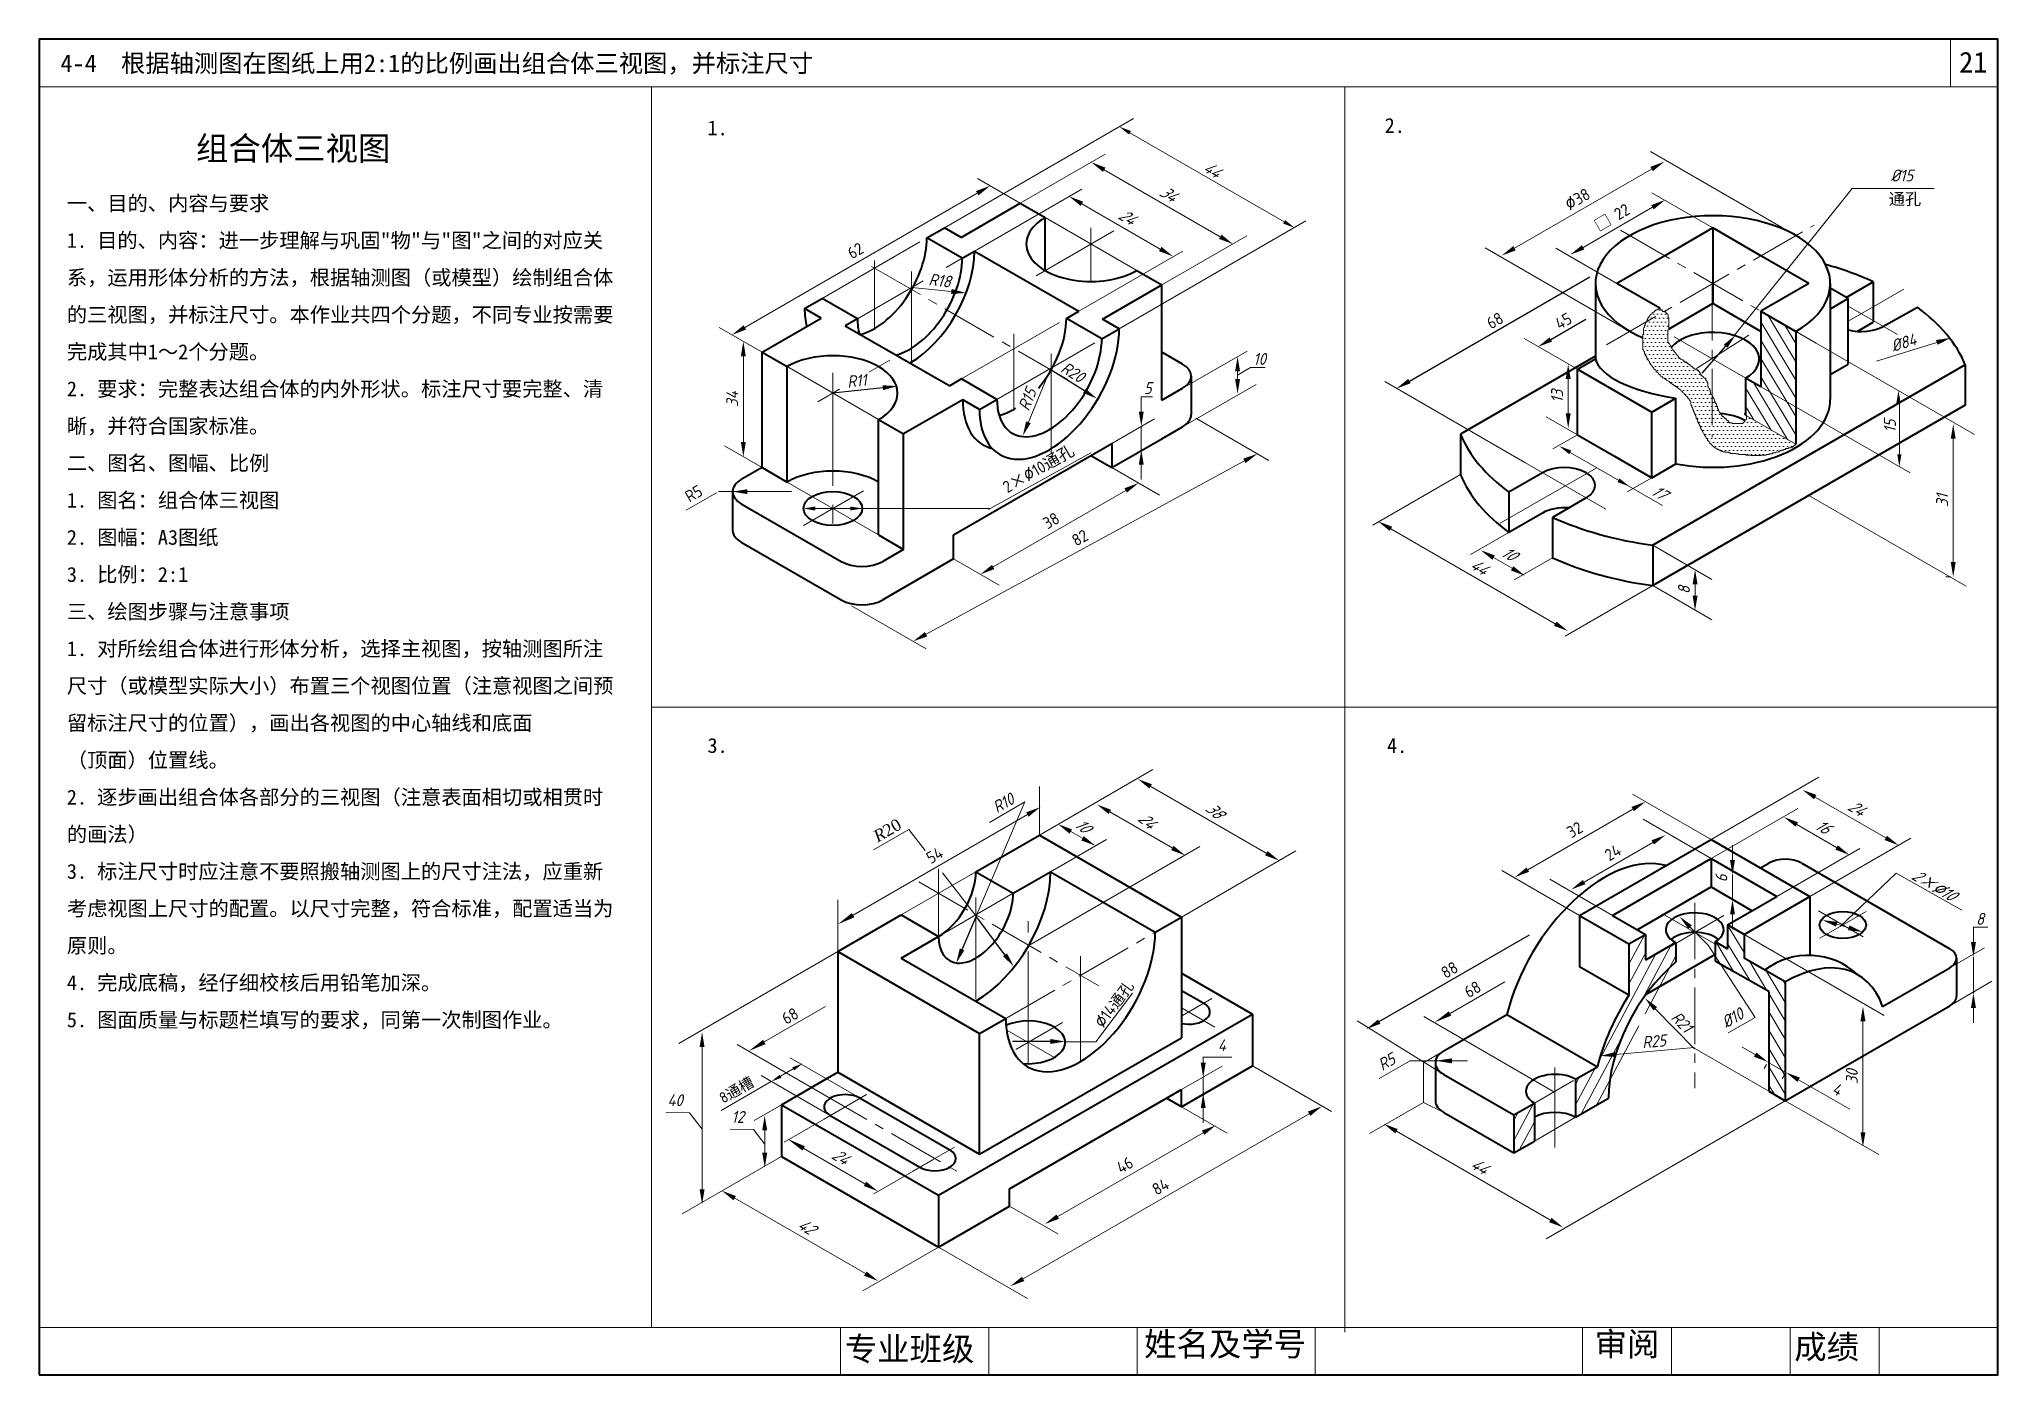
# Model space of a CAD drawing. Header units: millimetres. Extents: x 20 to 350, y 18 to 243.
import ezdxf

# ---------------------------------------------------------------- set-up
doc = ezdxf.new("R2010")
doc.units = ezdxf.units.MM
doc.linetypes.add('CENTER2', pattern=[28.575, 19.05, -3.175, 3.175, -3.175])
doc.layers.get('0').update_dxf_attribs({"lineweight": 40})
for name, color, linetype, lineweight in [('中心线', 7, 'CENTER2', 15), ('剖面线', 7, 'Continuous', 15), ('实体', 7, 'Continuous', 40), ('标注', 7, 'Continuous', 15), ('粗线', 7, 'Continuous', 40), ('细线', 7, 'Continuous', 13)]:
    doc.layers.add(name, color=color, linetype=linetype, lineweight=lineweight)
doc.styles.get("Standard").update_dxf_attribs({"font": 'TIMES.TTF'})
doc.styles.add('style1', font='isocp.shx', dxfattribs={"oblique": 30})
doc.styles.add('style2', font='isocp.shx')
doc.styles.add('数字', font='isocp.shx', dxfattribs={"oblique": 15, "height": 2})
doc.dimstyles.new('R', dxfattribs={"dimtxt": 2, "dimasz": 2.5, "dimexe": 1.25, "dimexo": 0.625, "dimtad": 1, "dimtxsty": '数字', "dimblk2": 'NONE', "dimsah": 1, "dimcen": 2.5, "dimse1": 1, "dimse2": 1, "dimadec": 0, "dimazin": 0, "dimtfac": 1, "dimtmove": 0, "dimatfit": 3, "dimfxl": 0, "dimarcsym": 0})
pattern_1 = [(121, (-66.8122, -95.5887), (-1.360753, -0.817623), [])]
pattern_2 = [(62, (-66.8122, -95.5887), (-1.401679, 0.745286), [])]

msp = doc.modelspace()

# ---------------------------------------------------------------- texts
at = {"layer": '标注', "attachment_point": 5}
for s, insert, char_height, rotation, style in [('44', (217.412, 221.525), 2, 330, 'style1'), ('34', (210.047, 217.46), 2, 330, 'style1'), ('{\\Ftxt.shx;%%c}38', (279.062, 216.551), 2, 30, 'style2'), ('{\\f宋体|b0|i0|c134|p0;□\\Fisocp.shx; 22}', (284.904, 213.424), 2, 30, 'style2'), ('24', (203.104, 213.563), 2, 330, 'style1'), ('{\\Fisocp.shx|c0;62}', (157.424, 207.846), 2, 30, 'style2'), ('%%c84', (334.021, 192.357), 2, 17, '数字'), ('34', (136.653, 182.842), 2, 90, '数字'), ('13', (275.629, 183.329), 2, 90, '数字'), ('15', (331.707, 178.305), 2, 90, '数字'), ('2{\\fTxt|b0|i0|c134|p2;×\\Ftxt.shx|c1;%%c}10{\\fFangSong_GB2312|b0|i0|c134|p49;通孔}', (188.288, 171.033), 2, 30, 'style2'), ('R5', (130.171, 166.925), 2, 30, 'style2'), ('17', (292.686, 167.196), 2, 330, 'style1'), ('31', (340.498, 165.778), 2, 90, '数字'), ('38', (190.392, 162.371), 2, 30, 'style2'), ('82', (195.239, 159.478), 2, 29, 'style2'), ('44', (262.409, 154.624), 2, 330, 'style1'), ('10', (267.427, 156.864), 2, 330, 'style1'), ('8', (297.006, 150.682), 2, 90, '数字'), ('R10', (182.335, 114.786), 2, 30, '数字'), ('24', (206.474, 111.889), 2, 320, 'style1'), ('38', (217.837, 113.595), 2, 320, 'style1'), ('24', (326.003, 113.98), 2, 330, 'style1'), ('10', (195.626, 111.054), 2, 320, 'style1'), ('32', (278.598, 110.3), 2, 30, 'style2'), ('16', (320.308, 110.87), 2, 330, 'style1'), ('54', (170.765, 106.005), 2, 30, 'style2'), ('24', (285.03, 106.449), 2, 30, 'style2'), ('6', (303.307, 102.11), 2, 90, '数字'), ('{\\f??|b0|i0|c0|p54; }2{\\f宋体|b0|i0|c134|p2;×\\Ftxt.shx;%%C}10', (338.699, 101.197), 2, 330, 'style1'), ('{\\Ftxt.shx|c1;%%C}14{\\fFangSong_GB2312|b0|i0|c134|p49;\\H0.9084x;通孔}', (201.042, 80.884), 2, 54, 'style2'), ('68', (261.397, 83.421), 2, 30, 'style2'), ('68', (146.412, 78.933), 2, 30, 'style2'), ('R21', (296.641, 77.908), 2, 314, '数字'), ('%%c10', (305.198, 78.608), 2, 30, '数字'), ('R5', (246.901, 71.193), 2, 30, '数字'), ('R25', (291.965, 74.649), 2, 5, '数字'), ('30', (325.289, 68.692), 2, 90, '数字'), ('8{\\fFangSong_GB2312|b0|i0|c134|p49;通槽}', (137.428, 66.386), 1.81688, 30, 'style2'), ('{\\f??|b0|i0|c0|p54; }4', (322.657, 66.694), 2, 330, 'style2'), ('24', (154.799, 55.257), 2, 330, 'style1'), ('46', (202.808, 53.816), 2, 30, 'style2'), ('44', (262.48, 53.653), 2, 330, 'style1'), ('84', (208.817, 50.173), 2, 30, 'style2'), ('42', (149.016, 43.505), 2, 330, 'style1')]:
    msp.add_mtext(s, dxfattribs=dict(at, insert=insert, char_height=char_height, rotation=rotation, style=style))
at = {"layer": '标注', "insert": (333.73, 220.514), "char_height": 2, "attachment_point": 5, "style": '数字'}
msp.add_mtext('%%C15', dxfattribs=at)
at = {"layer": '标注', "insert": (331.511, 217.559), "char_height": 2, "width": 5.9178, "attachment_point": 1}
msp.add_mtext('{\\fFangSong_GB2312|b0|i0|c134|p49;通孔}', dxfattribs=at)
at = {"layer": '标注', "insert": (162.79, 110.202), "char_height": 2, "attachment_point": 5, "rotation": 30}
msp.add_mtext('{\\fTimes New Roman|b0|i1|c0|p18;R}20', dxfattribs=at)
at = {"layer": '细线', "lineweight": 5, "insert": (23.472, 240.919), "char_height": 3, "width": 158.4296, "attachment_point": 1}
msp.add_mtext('{\\fSimHei|b0|i0|c134|p2;4-4  根据轴测图在图纸上用2:1的比例画出组合体三视图，并标注尺寸}', dxfattribs=at)
at = {"layer": '细线', "attachment_point": 1}
for s, insert, char_height, width in [('{\\fSimSun|b0|i0|c134|p2;21}', (343.373, 241.349), 3.5, 4.9943), ('{\\f宋体|b0|i0|c134|p2;1\\f宋体|b0|i0|c0|p2;.}', (132.488, 229.776), 2.5, 4.9943), ('{\\f宋体|b0|i0|c134|p2;2\\f宋体|b0|i0|c0|p2;.}', (246.584, 230.19), 2.5, 4.9943), ('{\\f宋体|b0|i0|c134|p2;3\\f宋体|b0|i0|c0|p2;.}', (132.488, 125.741), 2.5, 4.9943), ('{\\f宋体|b0|i0|c134|p2;4\\f宋体|b0|i0|c0|p2;.}', (246.977, 125.741), 2.5, 4.9943), ('{\\f仿宋_GB2312|b0|i0|c134|p49;专业班级}', (155.623, 24.854), 4, 23.3701), ('{\\f仿宋_GB2312|b0|i0|c134|p49;姓名及学号}', (206.052, 25.653), 4, 29.8443), ('{\\f仿宋_GB2312|b0|i0|c134|p49;审阅}', (281.952, 25.654), 4, 13.7378), ('{\\f仿宋_GB2312|b0|i0|c134|p49;成绩}', (315.586, 25.181), 4, 13.2641)]:
    msp.add_mtext(s, dxfattribs=dict(at, insert=insert, char_height=char_height, width=width))
at = {"layer": '细线', "insert": (24.552, 227.081), "char_height": 4, "width": 93.4018, "attachment_point": 1, "line_spacing_factor": 1.5}
msp.add_mtext('{\\fSimSun|b0|i0|c134|p2;        组合体三视图\\P\\H0.6251x;一、目的、内容与要求\\P1. 目的、内容：进一步理解与巩固"物"与"图"之间的对应关系，运用形体分析的方法，根据轴测图（或模型）绘制组合体的三视图，并标注尺寸。本作业共四个分题，不同专业按需要完成其中1～2个分题。\\P2. 要求：完整表达组合体的内外形状。标注尺寸要完整、清晰，并符合国家标准。\\P二、图名、图幅、比例\\P1. 图名：组合体三视图\\P2. 图幅：A3图纸\\P3. 比例：2:1\\P三、绘图步骤与注意事项\\P1. 对所绘组合体进行形体分析，选择主视图，按轴测图所注尺寸（或模型实际大小）布置三个视图位置（注意视图之间预留标注尺寸的位置），画出各视图的中心轴线和底面\\P（顶面）位置线。\\P2. 逐步画出组合体各部分的三视图（注意表面相切或相贯时的画法）\\P3. 标注尺寸时应注意不要照搬轴测图上的尺寸注法，应重新考虑视图上尺寸的配置。以尺寸完整，符合标准，配置适当为原则。\\P4. 完成底稿，经仔细校核后用铅笔加深。\\P5. 图面质量与标题栏填写的要求，同第一次制图作业。}', dxfattribs=at)
at = {"layer": '细线', "char_height": 2, "attachment_point": 5, "style": '数字'}
for s, insert, rotation in [('R18', (171.633, 202.806), 354), ('R15', (186.375, 182.797), 68)]:
    msp.add_mtext(s, dxfattribs=dict(at, insert=insert, rotation=rotation))
at = {"layer": '细线', "char_height": 2, "width": 3.0273, "attachment_point": 1, "style": '数字'}
for s, insert in [('10', (224.436, 190.609)), ('5', (206.023, 185.7)), ('8', (346.22, 96.287)), ('4', (218.475, 74.994)), ('40', (125.739, 65.734)), ('12', (136.521, 62.913))]:
    msp.add_mtext(s, dxfattribs=dict(at, insert=insert))

# ---------------------------------------------------------------- blocks, each defined once
blk = doc.blocks.new('*D2')
at = {"layer": 'Defpoints', "color": 0}
for p in [(164.51, 185.03), (153.61, 183.86), (153.61, 183.86)]:
    blk.add_point(p, dxfattribs=at)
at = {"layer": '标注', "color": 0, "lineweight": -2}
blk.add_line((162.03, 184.76), (153.61, 183.86), dxfattribs=at)
at = {"layer": '标注', "color": 0}
blk.add_solid([(161.98, 185.17), (162.07, 184.35), (164.51, 185.03)], dxfattribs=at)
at = {"layer": '标注', "color": 0, "insert": (157.64, 185.92), "char_height": 2, "attachment_point": 5, "rotation": 6.131, "style": '数字'}
blk.add_mtext('R11', dxfattribs=at)
blk = doc.blocks.new('_None')
blk = doc.blocks.new('*D3')
at = {"layer": 'Defpoints', "color": 0}
for p in [(190.37, 187.74), (190.37, 187.73), (198.12, 182.93)]:
    blk.add_point(p, dxfattribs=at)
at = {"layer": '标注', "color": 0, "lineweight": -2}
blk.add_line((195.99, 184.24), (190.37, 187.73), dxfattribs=at)
at = {"layer": '标注', "color": 0}
blk.add_solid([(196.21, 184.59), (195.77, 183.88), (198.12, 182.92)], dxfattribs=at)
at = {"layer": '标注', "color": 0, "insert": (194.04, 187.37), "char_height": 2, "attachment_point": 5, "rotation": 328.1632, "style": '数字'}
blk.add_mtext('R20', dxfattribs=at)
blk = doc.blocks.new('*D4')
at = {"layer": 'Defpoints', "color": 0}
for p in [(305.62, 193.67), (299.95, 187.26), (300.01, 187.21)]:
    blk.add_point(p, dxfattribs=at)
at = {"layer": '标注', "color": 0, "lineweight": -2}
blk.add_line((304.02, 191.74), (300.01, 187.21), dxfattribs=at)
at = {"layer": '标注', "color": 0}
blk.add_solid([(303.71, 192.02), (304.33, 191.47), (305.68, 193.61)], dxfattribs=at)
blk = doc.blocks.new('*D5')
at = {"layer": 'Defpoints', "color": 0}
for p in [(281.17, 203.44), (281.21, 203.38), (248.64, 184.57)]:
    blk.add_point(p, dxfattribs=at)
at = {"layer": '标注', "color": 0, "lineweight": -2}
blk.add_line((250.76, 185.89), (281.17, 203.44), dxfattribs=at)
at = {"layer": '标注', "color": 0}
blk.add_solid([(250.55, 186.25), (250.97, 185.52), (248.6, 184.64)], dxfattribs=at)
at = {"layer": '标注', "color": 0, "insert": (265.16, 196.07), "char_height": 2, "attachment_point": 5, "rotation": 30, "style": 'style2'}
blk.add_mtext('68', dxfattribs=at)
blk = doc.blocks.new('*D6')
at = {"layer": 'Defpoints', "color": 0}
for p in [(280.17, 196.82), (280.47, 196.3), (272.1, 192.17)]:
    blk.add_point(p, dxfattribs=at)
at = {"layer": '标注', "color": 0, "lineweight": -2}
blk.add_line((274.57, 192.89), (280.47, 196.3), dxfattribs=at)
at = {"layer": '标注', "color": 0}
blk.add_solid([(274.36, 193.25), (274.77, 192.53), (272.4, 191.64)], dxfattribs=at)
at = {"layer": '标注', "color": 0, "insert": (276.7, 196), "char_height": 2, "attachment_point": 5, "rotation": 30, "style": 'style2'}
blk.add_mtext('45', dxfattribs=at)
blk = doc.blocks.new('*D8')
at = {"layer": 'Defpoints', "color": 0}
for p in [(183.9, 75), (183.9, 74.63), (192.75, 75)]:
    blk.add_point(p, dxfattribs=at)
at = {"layer": '标注', "color": 0, "lineweight": -2}
blk.add_line((190.25, 74.63), (183.9, 74.63), dxfattribs=at)
at = {"layer": '标注', "color": 0}
blk.add_solid([(190.25, 75.05), (190.25, 74.21), (192.75, 74.63)], dxfattribs=at)
blk = doc.blocks.new('*D9')
at = {"layer": 'Defpoints', "color": 0}
for p in [(177.69, 95.8), (177.75, 95.84), (184.17, 87.29)]:
    blk.add_point(p, dxfattribs=at)
at = {"layer": '标注', "color": 0, "lineweight": -2}
blk.add_line((182.61, 89.24), (177.69, 95.8), dxfattribs=at)
at = {"layer": '标注', "color": 0}
blk.add_solid([(182.95, 89.49), (182.28, 88.99), (184.11, 87.24)], dxfattribs=at)
blk = doc.blocks.new('*D10')
at = {"layer": 'Defpoints', "color": 0}
for p in [(177.84, 95.93), (177.84, 95.93), (174.4, 87.84)]:
    blk.add_point(p, dxfattribs=at)
at = {"layer": '标注', "color": 0, "lineweight": -2}
blk.add_line((175.38, 90.14), (177.84, 95.93), dxfattribs=at)
at = {"layer": '标注', "color": 0}
blk.add_solid([(175, 90.31), (175.76, 89.98), (174.4, 87.84)], dxfattribs=at)
blk = doc.blocks.new('*D13')
at = {"layer": 'Defpoints', "color": 0}
for p in [(270.61, 93.23), (270.98, 92.59), (243.13, 77.36)]:
    blk.add_point(p, dxfattribs=at)
at = {"layer": '标注', "color": 0, "lineweight": -2}
blk.add_line((245.66, 77.97), (270.98, 92.59), dxfattribs=at)
at = {"layer": '标注', "color": 0}
blk.add_solid([(245.46, 78.33), (245.87, 77.61), (243.5, 76.72)], dxfattribs=at)
at = {"layer": '标注', "color": 0, "insert": (257.51, 86.69), "char_height": 2, "attachment_point": 5, "rotation": 30, "style": 'style2'}
blk.add_mtext('88', dxfattribs=at)
blk = doc.blocks.new('*D14')
at = {"layer": 'Defpoints', "color": 0}
for p in [(296.2, 95.58), (301, 90.79), (301.08, 90.86)]:
    blk.add_point(p, dxfattribs=at)
at = {"layer": '标注', "color": 0, "lineweight": -2}
blk.add_line((298.04, 93.89), (301.08, 90.86), dxfattribs=at)
at = {"layer": '标注', "color": 0}
blk.add_solid([(298.34, 94.19), (297.75, 93.6), (296.27, 95.66)], dxfattribs=at)

# ---------------------------------------------------------------- dimensions: what is measured, and where the dimension line sits
at = {"layer": '标注'}
for p1, p2, distance, text, picture, middle in [((248.635, 184.57), (281.212, 203.379), 0.075, '68', '*D5', (265.156, 196.072)), ((272.098, 192.166), (280.166, 196.824), -0.606, '45', '*D6', (276.705, 196.002)), ((243.129, 77.362), (270.611, 93.229), -0.741, '88', '*D13', (257.51, 86.687))]:
    dim = msp.add_aligned_dim(p1=p1, p2=p2, distance=distance, text=text, dimstyle='R', override={"dimtxsty": 'style2'}, dxfattribs=at)
    dim.commit()
    dim.dimension.update_dxf_attribs({"geometry": picture, "text_midpoint": middle})
for p1, p2, distance, text, picture, middle in [((305.621, 193.665), (299.95, 187.261), 0.078, ' ', '*D4', (302.015, 189.475)), ((198.122, 182.928), (190.371, 187.741), 0.011, 'R20', '*D3', (194.036, 187.366)), ((164.513, 185.027), (153.609, 183.856), 0, 'R11', '*D2', (157.645, 185.923)), ((174.4, 87.844), (177.844, 95.934), 0, ' ', '*D10', (176.611, 93.039)), ((184.173, 87.286), (177.751, 95.841), 0.074, ' ', '*D9', (180.152, 92.518)), ((296.197, 95.584), (300.999, 90.787), 0.109, ' ', '*D14', (299.56, 92.379)), ((192.75, 75.001), (183.899, 75.001), 0.372, ' ', '*D8', (187.075, 74.629))]:
    dim = msp.add_aligned_dim(p1=p1, p2=p2, distance=distance, text=text, dimstyle='R', dxfattribs=at)
    dim.commit()
    dim.dimension.update_dxf_attribs({"geometry": picture, "text_midpoint": middle})

# ---------------------------------------------------------------- hatches: boundary and pattern name
at = {"layer": '剖面线'}
h = msp.add_hatch(dxfattribs=at)
h.set_pattern_fill('DOTS', color=256, scale=0.425, style=0)
h.set_pattern_definition([(0, (103.2763, 58.8149), (0.3373437, 0.6746875), [0, -0.6746875])])
h.paths.add_polyline_path([(294.276, 194.44), (294.372, 194.44), (294.372, 194.536), (294.468, 194.536), (294.468, 196.556), (294.372, 196.556), (294.372, 197.037), (294.276, 197.134), (294.179, 197.134), (294.179, 197.23), (294.083, 197.23), (294.083, 197.326), (293.987, 197.326), (293.987, 197.422), (293.89, 197.518), (293.601, 197.518), (293.601, 197.615), (293.409, 197.615), (293.409, 197.711), (293.312, 197.711), (293.312, 197.903), (293.12, 197.903), (292.938, 198.136), (292.796, 198.065), (292.702, 197.971), (292.609, 197.971), (292.421, 197.878), (292.327, 197.878), (292.233, 197.784), (292.233, 197.69), (292.046, 197.69), (292.046, 197.597), (291.952, 197.503), (291.858, 197.503), (291.671, 197.409), (291.671, 197.315), (291.577, 197.222), (291.483, 197.128), (291.295, 197.034), (291.295, 196.941), (291.201, 196.847), (291.201, 196.753), (291.108, 196.753), (291.108, 196.566), (291.014, 196.566), (290.92, 196.472), (290.92, 196.378), (290.826, 196.191), (290.826, 196.097), (290.732, 196.003), (290.732, 195.816), (290.639, 195.816), (290.545, 195.722), (290.545, 195.629), (290.451, 195.441), (290.451, 195.254), (290.357, 195.254), (290.357, 194.879), (290.263, 194.879), (290.17, 194.691), (290.17, 193.848), (290.076, 193.754), (290.076, 191.13), (290.17, 191.13), (290.263, 190.943), (290.263, 190.849), (290.357, 190.849), (290.357, 190.474), (290.451, 190.474), (290.451, 190.193), (290.545, 190.193), (290.639, 190.099), (290.639, 190.006), (290.732, 189.912), (290.732, 189.725), (290.826, 189.631), (290.826, 189.443), (291.014, 189.443), (291.014, 189.35), (291.108, 189.256), (291.201, 189.162), (291.201, 188.881), (291.389, 188.881), (291.389, 188.694), (291.483, 188.6), (291.577, 188.506), (291.671, 188.319), (291.764, 188.225), (291.858, 188.131), (291.952, 187.944), (292.046, 187.85), (292.14, 187.85), (292.14, 187.757), (292.233, 187.757), (292.327, 187.569), (292.327, 187.475), (292.515, 187.382), (292.609, 187.382), (292.609, 187.288), (292.702, 187.194), (292.702, 187.1), (292.89, 187.007), (292.984, 187.007), (292.984, 186.819), (293.078, 186.726), (293.171, 186.726), (293.265, 186.632), (293.359, 186.632), (293.359, 186.538), (293.453, 186.444), (293.641, 186.351), (293.734, 186.351), (293.734, 186.257), (293.828, 186.257), (293.922, 186.163), (294.016, 186.07), (294.11, 186.07), (294.11, 185.976), (294.203, 185.976), (294.391, 185.882), (294.485, 185.882), (294.485, 185.788), (294.579, 185.788), (294.579, 185.695), (294.672, 185.695), (294.672, 185.601), (294.766, 185.601), (294.766, 185.507), (294.954, 185.507), (294.954, 185.414), (295.141, 185.32), (295.235, 185.226), (295.329, 185.132), (295.517, 185.132), (295.517, 184.945), (295.704, 184.945), (295.798, 184.851), (295.986, 184.758), (296.173, 184.57), (296.267, 184.476), (296.361, 184.476), (296.361, 184.383), (296.455, 184.383), (296.549, 184.195), (296.642, 184.195), (296.736, 184.102), (296.736, 184.008), (296.83, 184.008), (296.83, 183.914), (297.018, 183.82), (297.018, 183.727), (297.111, 183.633), (297.205, 183.633), (297.205, 183.539), (297.299, 183.446), (297.393, 183.352), (297.487, 183.258), (297.581, 183.164), (297.581, 183.071), (297.674, 182.977), (297.768, 182.977), (297.768, 182.883), (297.862, 182.883), (297.862, 182.696), (297.956, 182.696), (297.956, 182.602), (298.05, 182.602), (298.05, 182.508), (298.143, 182.415), (298.143, 182.04), (298.237, 181.946), (298.237, 181.759), (298.331, 181.759), (298.331, 181.478), (298.425, 181.384), (298.519, 181.196), (298.519, 181.009), (298.612, 181.009), (298.612, 180.728), (298.706, 180.728), (298.706, 180.447), (298.8, 180.447), (298.8, 180.353), (298.894, 180.353), (298.894, 180.072), (298.988, 180.072), (298.988, 179.884), (299.082, 179.884), (299.082, 179.51), (299.269, 179.51), (299.269, 179.135), (299.363, 179.135), (299.363, 178.947), (299.457, 178.854), (299.457, 178.666), (299.551, 178.666), (299.551, 178.572), (299.644, 178.572), (299.644, 178.385), (299.738, 178.385), (299.738, 178.104), (299.832, 178.104), (299.832, 177.823), (299.926, 177.823), (299.926, 177.729), (300.02, 177.729), (300.02, 177.542), (300.113, 177.542), (300.113, 177.354), (300.207, 177.354), (300.207, 177.26), (300.301, 177.073), (300.395, 176.979), (300.395, 176.886), (300.489, 176.886), (300.489, 176.698), (300.582, 176.698), (300.582, 176.511), (300.676, 176.511), (300.77, 176.323), (300.77, 176.23), (300.864, 176.23), (300.864, 176.136), (300.958, 176.136), (300.958, 175.948), (301.145, 175.761), (301.239, 175.667), (301.333, 175.48), (301.427, 175.386), (301.521, 175.386), (301.521, 175.292), (301.614, 175.292), (301.614, 175.199), (301.708, 175.105), (301.802, 175.011), (301.99, 174.824), (302.083, 174.73), (302.271, 174.636), (302.365, 174.636), (302.459, 174.449), (302.646, 174.449), (302.74, 174.355), (302.834, 174.355), (302.928, 174.262), (303.115, 174.262), (303.303, 174.074), (303.491, 174.074), (303.584, 173.98), (303.866, 173.98), (303.96, 173.887), (304.522, 173.887), (304.616, 173.793), (304.804, 173.793), (304.898, 173.699), (305.742, 173.699), (305.742, 173.606), (306.211, 173.606), (306.305, 173.512), (307.431, 173.512), (307.431, 173.418), (308.087, 173.418), (308.275, 173.324), (309.963, 173.324), (309.963, 173.418), (310.808, 173.418), (310.995, 173.512), (311.371, 173.512), (311.371, 173.606), (311.84, 173.606), (311.933, 173.699), (311.933, 173.793), (312.403, 173.793), (312.496, 173.887), (312.684, 173.887), (312.872, 173.98), (313.059, 173.98), (313.059, 174.074), (313.153, 174.074), (313.247, 174.168), (313.434, 174.168), (313.434, 174.262), (313.81, 174.262), (313.81, 174.355), (314.091, 174.355), (314.091, 174.449), (314.185, 174.543), (314.56, 174.543), (314.56, 174.636), (314.935, 174.636), (315.123, 174.73), (315.311, 174.73), (315.864, 175.251), (307.566, 180.042), (307.566, 179.527), (307.47, 179.431), (307.47, 179.335), (307.277, 179.335), (307.277, 179.142), (307.084, 178.95), (307.084, 178.854), (306.988, 178.854), (306.892, 178.758), (305.158, 178.758), (305.062, 178.854), (304.677, 178.854), (304.58, 178.95), (304.58, 179.046), (304.484, 179.046), (304.484, 179.142), (304.388, 179.239), (304.291, 179.239), (304.195, 179.335), (304.195, 179.431), (304.099, 179.431), (304.099, 179.527), (304.003, 179.527), (304.003, 179.623), (303.81, 179.623), (303.81, 179.72), (303.714, 179.816), (303.617, 179.912), (303.425, 179.912), (303.425, 180.008), (303.328, 180.201), (303.328, 180.297), (303.232, 180.297), (303.232, 180.393), (303.136, 180.393), (303.039, 180.489), (303.039, 180.586), (302.943, 180.682), (302.943, 180.778), (302.847, 180.97), (302.847, 181.067), (302.654, 181.259), (302.654, 181.548), (302.558, 181.644), (302.558, 181.836), (302.462, 181.932), (302.462, 182.125), (302.365, 182.125), (302.269, 182.221), (302.269, 182.317), (302.173, 182.51), (302.173, 182.606), (302.076, 182.702), (302.076, 182.895), (301.98, 182.991), (301.884, 183.087), (301.884, 183.279), (301.787, 183.376), (301.787, 183.472), (301.691, 183.568), (301.691, 183.664), (301.499, 183.664), (301.499, 184.049), (301.402, 184.049), (301.402, 184.434), (301.306, 184.434), (301.306, 184.626), (301.113, 184.723), (301.113, 185.011), (301.017, 185.011), (301.017, 185.588), (300.921, 185.588), (300.921, 185.781), (300.728, 185.973), (300.632, 186.166), (300.632, 186.358), (300.535, 186.358), (300.343, 186.454), (300.343, 186.551), (300.247, 186.551), (300.247, 186.647), (300.15, 186.647), (300.15, 186.743), (299.958, 186.743), (299.958, 186.839), (299.861, 186.935), (299.861, 187.128), (299.765, 187.128), (299.765, 187.224), (299.572, 187.416), (299.572, 187.513), (299.476, 187.513), (299.476, 187.705), (299.38, 187.705), (299.091, 187.897), (298.802, 187.897), (298.802, 187.994), (298.706, 187.994), (298.513, 188.186), (298.417, 188.282), (298.32, 188.282), (298.32, 188.378), (298.224, 188.378), (298.128, 188.475), (298.032, 188.571), (297.935, 188.667), (297.839, 188.667), (297.839, 188.763), (297.646, 188.763), (297.646, 188.86), (297.55, 188.86), (297.55, 188.956), (297.454, 189.052), (297.357, 189.052), (297.261, 189.148), (297.165, 189.148), (297.165, 189.244), (296.972, 189.244), (296.876, 189.341), (296.876, 189.437), (296.683, 189.437), (296.491, 189.533), (296.491, 189.629), (296.394, 189.629), (296.298, 189.725), (296.298, 189.822), (296.105, 189.822), (296.105, 190.014), (296.009, 190.014), (296.009, 190.11), (295.913, 190.206), (295.816, 190.303), (295.72, 190.399), (295.72, 190.495), (295.624, 190.591), (295.431, 190.784), (295.335, 190.784), (295.335, 190.976), (295.239, 190.976), (295.239, 191.072), (295.142, 191.169), (295.046, 191.361), (294.95, 191.361), (294.95, 191.457), (294.853, 191.457), (294.853, 191.746), (294.757, 191.842), (294.757, 191.938), (294.661, 191.938), (294.564, 192.131), (294.564, 192.227), (294.468, 192.227), (294.468, 192.323), (294.372, 192.323), (294.372, 192.515), (294.276, 192.612)])
h = msp.add_hatch(dxfattribs=at)
h.set_pattern_fill('ANSI31', color=256, scale=0.5, angle=76, style=0)
h.set_pattern_definition(pattern_1)
h.paths.add_polyline_path([(315.864, 194.249), (309.975, 197.649), (309.975, 184.899), (307.399, 186.387), (307.399, 180.138), (307.457, 180.105), (307.566, 180.105), (307.566, 180.042), (315.864, 175.251)])
h = msp.add_hatch(dxfattribs=at)
h.set_pattern_fill('ANSI31', color=256, scale=0.5, angle=17, style=0)
h.set_pattern_definition(pattern_2)
edge = h.paths.add_edge_path()
edge.add_line((278.733, 61.857), (284.276, 65.057))
edge.add_ellipse((298.825, 73.457), major_axis=(-10.288, -17.819), ratio=0.5773503, start_angle=237.54823, end_angle=315, ccw=False)
edge.add_line((295.664, 88.031), (295.664, 91.296))
edge.add_line((295.664, 91.296), (290.511, 88.321))
edge.add_line((290.511, 88.321), (290.511, 92.657))
edge.add_line((290.511, 92.657), (287.74, 91.057))
edge.add_line((287.74, 91.057), (287.74, 82.424))
edge.add_ellipse((298.825, 73.457), major_axis=(-12.247, -21.213), ratio=0.5773503, start_angle=264.79182, end_angle=296.33708)
edge.add_line((282.415, 70.383), (278.733, 68.257))
edge.add_line((278.733, 68.257), (278.733, 61.857))
h = msp.add_hatch(dxfattribs=at)
h.set_pattern_fill('ANSI31', color=256, scale=0.5, angle=76, style=0)
h.set_pattern_definition(pattern_1)
h.paths.add_polyline_path([(311.296, 66.257), (314.067, 64.657), (314.067, 84.657), (307.139, 88.657), (307.139, 92.657), (304.368, 94.257), (304.368, 90.248), (302.281, 91.452), (302.281, 88.187), (304.368, 86.982), (311.296, 83.057)])
h = msp.add_hatch(dxfattribs=at)
h.set_pattern_fill('ANSI31', color=256, scale=0.5, angle=17, style=0)
h.set_pattern_definition(pattern_2)
h.paths.add_polyline_path([(268.341, 55.857), (271.805, 57.857), (271.805, 64.257), (268.341, 62.257)])

# ---------------------------------------------------------------- linework, layer by layer
msp.add_lwpolyline([(19.888, 18.475), (349.888, 18.475), (349.888, 243.475), (19.888, 243.475)], close=True)
at = {"layer": '中心线'}
for p, q in [((189.385, 213.421), (204.817, 204.511)), ((197.101, 211.677), (197.101, 202.665)), ((151.789, 199.814), (169.459, 210.017)), ((200.95, 211.188), (187.851, 203.625)), ((160.624, 207.48), (160.624, 207.443)), ((160.624, 206.181), (160.624, 194.713)), ((172.718, 205.013), (175.422, 206.574)), ((157.751, 196.372), (168.851, 202.78)), ((166.871, 204.332), (166.871, 188.79)), ((324.808, 196.013), (334.072, 201.361)), ((324.697, 198.499), (332.979, 193.718)), ((175.288, 186.247), (192.959, 196.449)), ((181.251, 182.804), (198.921, 193.007)), ((184.124, 193.84), (184.124, 181.146)), ((295.37, 193.332), (309.148, 185.377)), ((299.112, 187.978), (307.962, 193.617)), ((145.893, 188.311), (161.325, 179.401)), ((163.203, 189.395), (159.671, 187.355)), ((190.371, 190.483), (190.371, 173.663)), ((153.609, 187.275), (153.609, 158.885)), ((154.749, 184.514), (151.073, 182.391)), ((270.177, 172.177), (283.82, 164.3)), ((145.893, 168.871), (161.325, 159.961)), ((282.188, 171.234), (266.064, 161.925)), ((148.647, 161.55), (158.783, 167.402)), ((165.124, 95.958), (177.712, 103.226)), ((171.418, 103.695), (171.418, 92.325)), ((171.418, 92.325), (184.006, 99.592)), ((177.712, 98.865), (177.712, 81.74)), ((302.485, 90.907), (293.402, 96.151)), ((294.436, 90.486), (303.705, 95.838)), ((327.206, 92.271), (319.661, 96.627)), ((319.875, 92.01), (327.683, 96.518)), ((186.524, 70.762), (186.524, 94.913)), ((195.335, 88.985), (195.335, 71.249)), ((212.479, 80.246), (217.951, 77.018)), ((212.545, 79.005), (217.477, 81.852)), ((182.928, 76.56), (190.929, 71.94)), ((184.427, 73.274), (192.287, 77.812)), ((311.296, 66.257), (298.825, 73.457)), ((275.269, 70.239), (275.269, 56.797)), ((278.382, 68.054), (271.805, 64.257)), ((159.304, 65.708), (152.128, 61.565)), ((271.805, 57.857), (278.733, 61.857)), ((174.123, 56.822), (166.991, 52.704))]:
    msp.add_line(p, q, dxfattribs=at)
at = {"layer": '中心线', "ltscale": 0.5}
for p, q in [((283.972, 191.987), (318.935, 212.172)), ((319.298, 192.267), (284.994, 212.072)), ((193.124, 186.151), (159.252, 205.707)), ((301.741, 202.246), (301.741, 176.434)), ((168.098, 101.509), (198.45, 83.985)), ((298.825, 97.996), (298.825, 66.748)), ((182.747, 78.516), (207.923, 93.051)), ((151.106, 66.261), (175.182, 52.36))]:
    msp.add_line(p, q, dxfattribs=at)
at = {"layer": '实体'}
for p, q in [((175.203, 210.093), (185.176, 215.851)), ((185.176, 215.851), (189.385, 213.421)), ((169.459, 210.017), (172.397, 211.713)), ((175.203, 210.093), (172.397, 211.713)), ((189.385, 204.511), (189.385, 213.421)), ((301.878, 211.674), (293.78, 206.999)), ((309.975, 206.999), (301.878, 211.674)), ((301.878, 211.674), (301.878, 198.924)), ((175.422, 206.574), (169.459, 210.017)), ((175.422, 206.574), (177.47, 207.756)), ((177.47, 207.756), (195.072, 197.669)), ((293.78, 206.999), (285.683, 202.324)), ((318.072, 202.324), (309.975, 206.999)), ((199.053, 196.323), (209.026, 202.081)), ((204.817, 204.511), (209.026, 202.081)), ((209.026, 182.641), (209.026, 202.081)), ((282.098, 202.324), (282.098, 189.63)), ((292.938, 198.136), (285.683, 202.324)), ((318.072, 202.324), (309.975, 197.649)), ((321.657, 202.324), (321.657, 182.774)), ((324.697, 199.774), (321.657, 201.53)), ((324.329, 199.987), (328.894, 202.622)), ((328.894, 202.622), (328.894, 195.822)), ((148.851, 198.118), (151.789, 199.814)), ((151.657, 196.498), (148.851, 198.118)), ((157.751, 196.372), (151.789, 199.814)), ((301.878, 198.924), (294.468, 194.646)), ((309.975, 194.249), (301.878, 198.924)), ((324.697, 199.774), (321.657, 198.019)), ((324.697, 188.724), (324.697, 199.774)), ((330.507, 195.054), (336.338, 198.312)), ((141.684, 190.741), (151.657, 196.498)), ((157.751, 196.372), (155.704, 195.19)), ((155.704, 195.19), (173.307, 185.103)), ((192.959, 196.449), (195.072, 197.669)), ((198.921, 193.007), (192.959, 196.449)), ((198.921, 193.007), (201.859, 194.703)), ((201.859, 194.703), (199.053, 196.323)), ((309.975, 197.649), (309.975, 184.899)), ((309.975, 197.649), (315.864, 194.249)), ((326.17, 194.249), (328.894, 195.822)), ((315.864, 194.249), (315.864, 175.251)), ((141.684, 171.301), (141.684, 190.741)), ((141.684, 190.741), (145.893, 188.311)), ((145.893, 168.871), (145.893, 188.311)), ((212.534, 188.716), (209.026, 190.741)), ((282.098, 190.055), (259.347, 176.919)), ((279.058, 187.874), (282.098, 189.63)), ((344.409, 188.63), (291.736, 158.219)), ((321.657, 186.969), (324.697, 188.724)), ((344.409, 188.63), (344.409, 181.83)), ((175.288, 186.247), (173.307, 185.103)), ((181.251, 182.804), (175.288, 186.247)), ((213.986, 186.691), (213.986, 180.211)), ((279.058, 187.874), (291.572, 180.649)), ((279.058, 176.824), (279.058, 187.874)), ((309.975, 184.899), (307.399, 186.387)), ((307.399, 186.387), (307.399, 180.138)), ((175.507, 182.728), (165.534, 176.971)), ((178.313, 181.108), (175.507, 182.728)), ((178.313, 181.108), (181.251, 182.804)), ((209.026, 182.641), (212.534, 184.666)), ((291.572, 180.649), (295.626, 182.99)), ((344.409, 181.83), (291.736, 151.419)), ((295.626, 171.94), (295.626, 182.99)), ((161.325, 159.961), (161.325, 179.401)), ((161.325, 179.401), (165.534, 176.971)), ((291.572, 169.599), (291.572, 180.649)), ((291.572, 180.649), (291.572, 180.649)), ((165.534, 157.531), (165.534, 176.971)), ((173.952, 159.961), (200.608, 175.351)), ((200.608, 171.301), (209.026, 176.161)), ((200.608, 175.351), (200.608, 171.301)), ((209.026, 176.161), (212.534, 178.186)), ((259.347, 176.919), (259.347, 170.119)), ((279.058, 176.824), (285.315, 173.212)), ((197.101, 173.326), (200.608, 171.301)), ((285.315, 173.212), (291.572, 169.599)), ((291.572, 169.599), (295.626, 171.94)), ((141.684, 171.301), (138.177, 169.276)), ((141.684, 171.301), (145.893, 168.871)), ((273.169, 170.449), (267.5, 167.176)), ((136.724, 167.251), (136.724, 160.771)), ((138.177, 165.226), (155.012, 155.506)), ((267.5, 167.176), (267.5, 160.376)), ((280.53, 166.199), (274.861, 162.926)), ((273.169, 163.649), (267.5, 160.376)), ((274.861, 162.926), (274.861, 156.126)), ((138.177, 158.746), (155.012, 149.026)), ((161.325, 159.961), (165.534, 157.531)), ((173.952, 155.911), (173.952, 159.961)), ((165.534, 157.531), (162.027, 155.506)), ((173.952, 155.911), (162.027, 149.026)), ((291.736, 158.219), (291.736, 151.419)), ((177.712, 103.226), (188.412, 109.403)), ((188.412, 109.403), (212.328, 95.595)), ((279.426, 95.857), (301.596, 108.657)), ((301.596, 108.657), (318.224, 99.057)), ((177.712, 103.226), (184.006, 99.592)), ((184.006, 99.592), (190.3, 103.226)), ((190.3, 103.226), (207.923, 93.051)), ((284.969, 95.857), (301.596, 105.457)), ((301.596, 105.457), (312.682, 99.057)), ((301.596, 105.457), (301.596, 100.657)), ((309.91, 103.857), (311.296, 104.657)), ((316.839, 104.657), (341.78, 90.257)), ((289.126, 93.457), (301.596, 100.657)), ((301.596, 100.657), (308.525, 96.657)), ((304.368, 94.257), (312.682, 99.057)), ((307.139, 92.657), (318.224, 99.057)), ((318.224, 99.057), (318.224, 89.13)), ((154.425, 89.781), (165.124, 95.958)), ((165.124, 95.958), (171.418, 92.325)), ((279.426, 95.857), (279.426, 87.224)), ((279.426, 95.857), (287.74, 91.057)), ((284.969, 95.857), (290.511, 92.657)), ((207.923, 93.051), (212.328, 95.595)), ((212.328, 95.595), (212.328, 75.246)), ((287.74, 91.057), (290.511, 92.657)), ((290.511, 92.657), (290.511, 88.321)), ((304.368, 94.257), (304.368, 90.248)), ((307.139, 92.657), (304.368, 94.257)), ((307.139, 92.657), (307.139, 88.657)), ((154.425, 89.781), (154.425, 69.432)), ((154.425, 89.781), (178.342, 75.973)), ((165.124, 88.691), (171.418, 92.325)), ((287.74, 91.057), (287.74, 82.424)), ((295.664, 91.296), (290.511, 88.321)), ((302.281, 89.267), (290.545, 82.491)), ((295.664, 91.296), (295.664, 88.031)), ((302.281, 91.452), (302.281, 88.187)), ((302.281, 91.452), (304.368, 90.248)), ((165.124, 88.691), (182.747, 78.516)), ((212.328, 86.147), (224.287, 79.243)), ((287.74, 82.424), (279.426, 87.224)), ((302.281, 88.187), (304.368, 86.982)), ((311.296, 83.057), (304.368, 86.982)), ((314.067, 84.657), (307.139, 88.657)), ((330.477, 80.531), (341.78, 87.057)), ((342.928, 88.657), (342.928, 82.257)), ((212.328, 83.24), (216.105, 81.06)), ((311.296, 83.057), (311.296, 66.257)), ((314.067, 84.657), (314.067, 64.657)), ((171.418, 48.72), (224.287, 79.243)), ((224.287, 79.243), (224.287, 70.522)), ((314.067, 64.657), (341.78, 80.657)), ((178.342, 75.973), (182.747, 78.516)), ((178.342, 55.624), (178.342, 75.973)), ((256.563, 73.057), (267.173, 79.183)), ((267.173, 79.183), (282.415, 70.383)), ((178.342, 55.624), (212.328, 75.246)), ((144.984, 63.981), (154.425, 69.432)), ((154.425, 69.432), (178.342, 55.624)), ((212.328, 63.618), (224.287, 70.522)), ((255.128, 71.057), (255.128, 64.657)), ((278.733, 68.257), (282.415, 70.383)), ((183.377, 49.81), (212.328, 66.525)), ((212.328, 63.618), (212.328, 66.525)), ((256.563, 69.057), (268.341, 62.257)), ((278.733, 68.257), (278.733, 61.857)), ((311.296, 66.257), (314.067, 64.657)), ((144.984, 63.981), (171.418, 48.72)), ((144.984, 63.981), (144.984, 55.26)), ((158.201, 65.071), (173.306, 56.35)), ((212.328, 63.618), (209.811, 65.071)), ((268.341, 62.257), (271.805, 64.257)), ((271.805, 64.257), (271.805, 57.857)), ((278.733, 61.857), (284.276, 65.057)), ((153.166, 62.164), (168.271, 53.443)), ((256.563, 62.657), (268.341, 55.857)), ((268.341, 62.257), (268.341, 55.857)), ((268.341, 55.857), (271.805, 57.857)), ((144.984, 55.26), (171.418, 39.999)), ((183.377, 46.903), (183.377, 49.81)), ((171.418, 48.72), (171.418, 39.999)), ((171.418, 39.999), (183.377, 46.903))]:
    msp.add_line(p, q, dxfattribs=at)
msp.add_arc((317.989, 76.877), 12.255, 47.20564, 127.06069, dxfattribs=at)
for centre, major_axis, ratio, start_param, end_param in [((197.101, 208.966), (-10.912, 0), 0.5773503, 5.4977871, 8.6393798), ((301.878, 202.324), (-19.78, 0), 0.5773503, 2.3561945, 7.2146318), ((160.624, 204.916), (-6.247, -10.821), 0.5773503, 6.7806542, 8.6393798), ((166.587, 201.473), (-6.247, -10.821), 0.5773503, 6.8019595, 8.6393798), ((166.587, 201.473), (-7.695, -13.329), 0.5773503, 7.072345, 8.6393798), ((301.878, 182.774), (-43.723, 0), 0.5773503, 4.0463214, 4.2630153), ((160.624, 204.916), (-8.325, -14.419), 0.5773503, 5.4977871, 5.7384384), ((301.878, 182.774), (-43.723, 0), 0.5773503, 3.3756738, 3.80462), ((166.587, 201.473), (-6.247, -10.821), 0.5773503, 5.4977871, 5.7681727), ((190.086, 187.906), (-8.325, -14.419), 0.5773503, 5.4977871, 8.6393798), ((184.124, 191.348), (-6.247, -10.821), 0.5773503, 7.5535145, 8.6393798), ((326.906, 197.224), (-5.205, 0), 0.5773503, 7.4158326, 8.6393798), ((190.086, 187.906), (-6.247, -10.821), 0.5773503, 5.4977871, 8.6393798), ((301.878, 189.574), (-7.808, 0), 0.5773503, 2.3561945, 5.8313853), ((153.609, 183.856), (-10.912, 0), 0.5773503, 2.3561945, 5.4977871), ((209.026, 186.691), (-4.96, 0), 0.5773503, 2.3561945, 3.9269908), ((301.878, 189.63), (-19.849, 0.705), 0.3622443, 0.0977711, 1.2632885), ((187.28, 189.526), (-8.325, -14.419), 0.5773503, 5.4977871, 6.4525219), ((301.878, 182.774), (-19.78, 0), 0.5773503, 1.2492189, 3.1415927), ((184.124, 191.348), (-6.247, -10.821), 0.5773503, 6.7806542, 7.1032919), ((209.026, 180.211), (-4.96, 0), 0.5773503, 2.3561945, 3.1415927), ((301.878, 182.774), (-43.723, 0), 0.5773503, 6.5172665, 6.9492528), ((276.85, 168.324), (-5.205, 0), 0.5773503, 2.3561945, 5.4977871), ((141.684, 167.251), (-4.96, 0), 0.5773503, 5.4977871, 7.0685835), ((153.609, 164.416), (-10.912, 0), 0.5773503, 3.9269908, 5.4977871), ((301.878, 175.974), (-43.723, 0), 0.5773503, 6.5172665, 6.9492528), ((276.85, 161.524), (-5.205, 0), 0.5773503, 4.5704919, 5.4977871), ((301.878, 182.774), (-43.723, 0), 0.5773503, 7.1879141, 7.6199004), ((141.684, 160.771), (-4.96, 0), 0.5773503, 6.2831853, 7.0685835), ((158.52, 157.531), (-4.96, 0), 0.5773503, 0.7853982, 2.3561945), ((301.878, 175.974), (-43.723, 0), 0.5773503, 7.1879141, 7.6199004), ((158.52, 151.051), (-4.96, 0), 0.5773503, 0.7853982, 2.3561945), ((171.418, 99.592), (-4.45, -7.708), 0.5773503, 7.0685835, 8.6393798), ((177.712, 95.958), (-8.901, -15.417), 0.5773503, 0.7853982, 2.3561945), ((283.583, 82.257), (-12.247, -21.213), 0.5773503, 3.2834897, 5.1720577), ((314.067, 103.057), (-3.919, 0), 0.5773503, 3.9269908, 5.4977871), ((177.712, 95.958), (-4.45, -7.708), 0.5773503, 5.4977871, 8.6393798), ((298.825, 93.457), (-4.899, 0), 0.5773503, 2.3539275, 7.1526528), ((195.335, 85.784), (-8.901, -15.417), 0.5773503, 5.4977871, 8.6393798), ((298.825, 90.191), (-4.899, 0), 0.5773503, 3.7569481, 5.6678298), ((339.009, 88.657), (-3.919, 0), 0.5773503, 2.3561945, 3.9269908), ((298.825, 73.457), (-10.288, -17.819), 0.5773503, 4.1459988, 5.4977871), ((314.067, 64.657), (-12.247, -21.213), 0.5773503, 2.681924, 3.9269908), ((213.587, 79.606), (-3.56, 0), 0.5773503, 1.2094292, 3.9269908), ((298.825, 73.457), (-12.247, -21.213), 0.5773503, 4.6214891, 5.1720577), ((339.009, 82.257), (-3.919, 0), 0.5773503, 2.3561945, 3.1415927), ((186.524, 74.484), (-6.231, 0), 0.5773503, 1.4268781, 5.3552138), ((260.027, 71.057), (-4.899, 0), 0.5773503, 5.4977871, 7.0685835), ((275.269, 66.257), (-4.899, 0), 0.5773503, 3.9269908, 7.0685835), ((155.684, 63.618), (-3.56, 0), 0.5773503, 3.9269908, 7.0685835), ((260.027, 64.657), (-4.899, 0), 0.5773503, 6.2831853, 7.0685835), ((275.269, 59.857), (-4.899, 0), 0.5773503, 3.9269908, 5.4977871), ((170.789, 54.897), (-3.56, 0), 0.5773503, 0.7853982, 3.9269908)]:
    msp.add_ellipse(centre, major_axis=major_axis, ratio=ratio, start_param=start_param, end_param=end_param, dxfattribs=at)
for centre, major_axis in [((153.609, 164.416), (-4.96, 0)), ((323.767, 94.257), (-3.919, 0))]:
    msp.add_ellipse(centre, major_axis=major_axis, ratio=0.5773503, dxfattribs=at)
at = {"layer": '标注'}
for p, q in [((172.397, 211.713), (204.25, 230.103)), ((203.663, 227.709), (229.642, 212.71)), ((315.864, 210.399), (291.37, 224.541)), ((185.176, 215.851), (199.474, 224.105)), ((199.334, 221.481), (218.886, 210.192)), ((268.443, 208.255), (291.556, 221.6)), ((177.47, 207.756), (195.564, 218.203)), ((185.176, 215.851), (177.963, 220.015)), ((305.603, 193.672), (325.347, 218.298)), ((325.347, 218.298), (339.155, 218.298)), ((177.942, 217.527), (138.781, 194.917)), ((195.563, 215.752), (208.77, 208.127)), ((280.008, 208.408), (291.695, 215.156)), ((301.878, 211.674), (291.596, 217.611)), ((201.859, 194.703), (233.289, 212.849)), ((209.026, 202.081), (223.381, 210.368)), ((287.891, 194.249), (263.525, 208.317)), ((285.683, 202.324), (275.401, 208.261)), ((195.072, 197.669), (212.555, 207.763)), ((141.684, 190.741), (134.483, 194.898)), ((279.058, 187.874), (270.08, 193.058)), ((315.864, 194.249), (345.975, 176.865)), ((339.591, 192.399), (329.423, 189.213)), ((138.528, 190.062), (138.528, 175.622)), ((209.026, 182.641), (223.396, 190.937)), ((301.878, 189.574), (335.093, 170.398)), ((200.608, 171.301), (224.91, 185.331)), ((221.798, 187.534), (221.798, 186.215)), ((270.177, 172.177), (246.583, 185.799)), ((277.504, 186.23), (277.504, 180.429)), ((205.574, 180.749), (205.574, 183.249)), ((333.3, 183.054), (333.3, 173.557)), ((200.608, 175.351), (207.791, 179.498)), ((205.574, 178.249), (205.574, 174.274)), ((214.787, 179.612), (227.087, 172.511)), ((279.058, 176.824), (273.818, 179.85)), ((141.684, 171.301), (135.373, 174.944)), ((279.058, 176.824), (274.933, 174.443)), ((342.373, 176.165), (342.373, 155.391)), ((169.321, 143.228), (222.951, 172.435)), ((205.574, 171.774), (205.574, 169.274)), ((277.842, 173.873), (293.38, 164.903)), ((200.608, 171.301), (208.62, 166.675)), ((259.347, 170.119), (244.615, 161.614)), ((291.572, 169.599), (287.447, 167.218)), ((134.323, 167.251), (146.644, 167.251)), ((180.628, 154.569), (202.955, 167.459)), ((318.072, 166.624), (344.581, 151.32)), ((150.674, 164.416), (180.183, 164.416)), ((247.633, 160.989), (275.31, 145.01)), ((267.5, 160.376), (261.058, 156.657)), ((173.952, 155.911), (181.638, 151.473)), ((264.933, 156.138), (268.045, 154.342)), ((274.861, 156.126), (268.42, 152.407)), ((291.736, 158.219), (301.721, 152.454)), ((341.994, 152.891), (341.123, 152.891)), ((291.736, 151.419), (277.005, 142.914)), ((291.736, 151.419), (301.721, 145.654)), ((298.881, 151.619), (298.881, 149.746)), ((156.766, 148.013), (169.315, 140.768)), ((188.412, 109.403), (207.493, 120.42)), ((301.596, 108.657), (319.751, 119.139)), ((188.412, 109.403), (188.412, 117.606)), ((207.157, 117.596), (226.642, 106.346)), ((301.596, 108.657), (288.335, 116.314)), ((319.128, 115.784), (331.002, 108.928)), ((157.022, 95.906), (186.382, 112.857)), ((177.712, 95.625), (185.949, 114.973)), ((185.949, 114.973), (179.981, 111.527)), ((200.27, 113.306), (210.802, 107.225)), ((288.377, 113.781), (270.694, 103.572)), ((301.596, 105.457), (316.168, 113.87)), ((166.415, 110.359), (160.455, 106.918)), ((169.173, 106.797), (166.415, 110.359)), ((193.699, 110.001), (195.677, 108.859)), ((301.596, 105.457), (290.127, 112.079)), ((316.012, 111.185), (322.73, 107.307)), ((186.613, 90.819), (215.416, 107.449)), ((190.3, 103.226), (199.726, 108.668)), ((212.328, 95.595), (231.606, 106.725)), ((291.751, 108.165), (280.183, 101.486)), ((305.182, 105.203), (305.182, 107.703)), ((312.682, 99.057), (326.655, 107.124)), ((318.224, 99.057), (335.239, 108.88)), ((177.751, 95.716), (172.083, 103.038)), ((279.426, 95.857), (266.347, 103.408)), ((305.182, 102.703), (305.182, 98.525)), ((284.969, 95.857), (274.395, 101.962)), ((154.425, 89.781), (154.425, 98.486)), ((305.182, 96.025), (305.182, 93.525)), ((307.139, 92.657), (330.748, 79.026)), ((322.749, 94.37), (324.77, 93.774)), ((345.776, 91.36), (345.776, 93.86)), ((154.425, 89.781), (127.632, 74.312)), ((301.077, 90.864), (308.982, 78.663)), ((341.78, 87.057), (347.625, 90.432)), ((345.776, 88.86), (345.776, 82.792)), ((197.94, 74.585), (204.087, 82.774)), ((257.593, 79.348), (266.826, 84.679)), ((341.78, 80.657), (348.903, 84.769)), ((142.063, 74.546), (152.386, 80.506)), ((292.179, 80.144), (298.781, 73.398)), ((345.776, 80.292), (345.776, 77.792)), ((256.563, 69.057), (241.943, 78.107)), ((275.094, 66.155), (253.153, 78.823)), ((308.982, 78.663), (304.47, 76.058)), ((327.164, 78.031), (327.164, 59.352)), ((131.578, 49.731), (131.578, 73.712)), ((151.106, 66.261), (137.499, 74.117)), ((192.738, 74.585), (197.94, 74.585)), ((256.563, 73.057), (253.099, 71.057)), ((285.445, 72.428), (298.777, 73.632)), ((308.99, 72.419), (306.825, 73.669)), ((146.94, 70.013), (144.8, 68.777)), ((158.201, 65.071), (146.412, 71.878)), ((212.328, 66.525), (219.197, 70.49)), ((216.012, 71.039), (216.012, 72.006)), ((224.287, 70.522), (237.649, 62.807)), ((250.777, 71.36), (260.533, 71.36)), ((253.099, 71.057), (253.099, 64.358)), ((310.911, 70.746), (310.531, 70.086)), ((311.156, 71.169), (314.167, 69.43)), ((143.226, 67.869), (134.817, 63.014)), ((153.166, 62.164), (141.527, 68.884)), ((216.012, 65.905), (216.012, 68.539)), ((313.923, 69.007), (313.542, 68.347)), ((316.332, 68.18), (324.941, 63.21)), ((144.984, 63.981), (140.34, 61.3)), ((212.328, 63.618), (220.04, 59.166)), ((216.012, 63.405), (216.012, 60.905)), ((253.099, 64.358), (244.044, 59.13)), ((256.563, 62.657), (253.099, 64.358)), ((314.067, 64.657), (273.799, 41.408)), ((314.067, 64.657), (329.812, 55.567)), ((142.128, 55.878), (142.128, 59.661)), ((152.128, 61.565), (145.411, 57.687)), ((185.662, 34.64), (233.847, 62.459)), ((248.584, 59.511), (274.501, 44.548)), ((148.699, 56.614), (159.025, 50.652)), ((191.502, 45.123), (215.99, 59.261)), ((144.984, 55.26), (128.247, 45.597)), ((170.557, 54.763), (160.494, 48.953)), ((137.073, 48.234), (159.083, 35.527)), ((183.377, 46.903), (191.511, 42.206)), ((171.418, 39.999), (158.682, 32.645)), ((171.418, 39.999), (186.426, 31.334))]:
    msp.add_line(p, q, dxfattribs=at)
for points in [[(203.832, 228.002), (203.494, 227.417), (201.909, 228.722)], [(199.542, 221.841), (199.126, 221.12), (197.169, 222.731)], [(291.348, 221.96), (291.764, 221.239), (293.721, 222.85)], [(177.734, 217.888), (178.151, 217.166), (180.107, 218.777)], [(195.771, 216.113), (195.355, 215.391), (193.398, 217.002)], [(291.487, 215.517), (291.904, 214.795), (293.86, 216.406)], [(229.811, 213.002), (229.474, 212.418), (231.396, 211.698)], [(208.978, 208.488), (208.562, 207.766), (210.935, 206.877)], [(219.094, 210.553), (218.678, 209.831), (221.051, 208.942)], [(268.235, 208.616), (268.652, 207.895), (266.278, 207.005)], [(279.799, 208.769), (280.216, 208.047), (277.843, 207.158)], [(138.572, 195.278), (138.989, 194.556), (136.616, 193.667)], [(138.112, 190.062), (138.945, 190.062), (138.528, 192.562)], [(339.466, 192.797), (339.715, 192.002), (341.976, 193.147)], [(221.381, 187.534), (222.214, 187.534), (221.798, 190.034)], [(277.087, 186.23), (277.92, 186.23), (277.504, 188.73)], [(221.381, 186.215), (222.214, 186.215), (221.798, 183.715)], [(332.795, 182.145), (333.503, 182.145), (333.149, 184.27)], [(205.157, 180.749), (205.991, 180.749), (205.574, 178.249)], [(277.087, 180.429), (277.92, 180.429), (277.504, 177.929)], [(341.956, 176.165), (342.79, 176.165), (342.373, 178.665)], [(138.112, 175.622), (138.945, 175.622), (138.528, 173.122)], [(278.019, 174.18), (277.665, 173.566), (276.002, 174.936)], [(205.157, 171.774), (205.991, 171.774), (205.574, 174.274)], [(222.751, 172.801), (223.15, 172.069), (225.146, 173.631)], [(332.946, 173.557), (333.655, 173.557), (333.3, 171.432)], [(202.746, 167.819), (203.163, 167.098), (205.12, 168.709)], [(286.161, 169.48), (285.806, 168.866), (287.824, 168.11)], [(139.224, 167.667), (139.224, 166.834), (136.724, 167.251)], [(150.674, 164.753), (150.674, 164.078), (148.649, 164.416)], [(156.544, 164.753), (156.544, 164.078), (158.569, 164.416)], [(247.842, 161.35), (247.425, 160.629), (245.468, 162.239)], [(265.142, 156.499), (264.725, 155.777), (262.768, 157.388)], [(341.956, 155.391), (342.79, 155.391), (342.373, 152.891)], [(180.42, 154.929), (180.837, 154.208), (178.463, 153.319)], [(268.253, 154.703), (267.837, 153.981), (270.21, 153.092)], [(298.464, 151.619), (299.298, 151.619), (298.881, 154.119)], [(298.464, 149.746), (299.298, 149.746), (298.881, 147.246)], [(275.519, 145.371), (275.102, 144.649), (277.475, 143.76)], [(169.121, 143.594), (169.52, 142.862), (167.125, 142.032)], [(207.365, 117.957), (206.948, 117.235), (204.992, 118.846)], [(319.336, 116.145), (318.92, 115.423), (316.963, 117.034)], [(186.174, 113.218), (186.59, 112.496), (188.547, 114.107)], [(200.479, 113.666), (200.062, 112.945), (198.105, 114.556)], [(288.168, 114.142), (288.585, 113.42), (290.542, 115.031)], [(316.221, 111.546), (315.804, 110.824), (313.847, 112.435)], [(193.908, 110.361), (193.491, 109.64), (191.534, 111.251)], [(195.885, 109.22), (195.469, 108.498), (197.842, 107.609)], [(291.543, 108.526), (291.96, 107.804), (293.917, 109.415)], [(331.211, 109.289), (330.794, 108.567), (333.168, 107.678)], [(211.01, 107.586), (210.594, 106.864), (212.967, 105.975)], [(226.851, 106.707), (226.434, 105.985), (228.807, 105.096)], [(322.938, 107.668), (322.521, 106.946), (324.895, 106.057)], [(270.485, 103.933), (270.902, 103.211), (268.529, 102.322)], [(304.765, 105.203), (305.599, 105.203), (305.182, 102.703)], [(279.975, 101.847), (280.392, 101.125), (278.018, 100.236)], [(156.814, 96.267), (157.231, 95.545), (154.438, 94.373)], [(304.765, 96.025), (305.599, 96.025), (305.182, 98.525)], [(322.867, 94.77), (322.631, 93.971), (320.352, 95.078)], [(324.888, 94.173), (324.652, 93.374), (327.168, 93.066)], [(345.36, 91.36), (346.193, 91.36), (345.776, 88.86)], [(345.36, 80.292), (346.193, 80.292), (345.776, 82.792)], [(257.385, 79.709), (257.801, 78.988), (254.983, 77.837)], [(292.477, 80.436), (291.881, 79.853), (290.43, 81.931)], [(326.747, 78.031), (327.58, 78.031), (327.164, 80.531)], [(131.162, 73.712), (131.995, 73.712), (131.578, 76.212)], [(141.855, 74.907), (142.271, 74.185), (139.444, 73.026)], [(285.408, 72.843), (285.483, 72.013), (282.955, 72.203)], [(309.199, 72.78), (308.782, 72.058), (311.156, 71.169)], [(146.789, 70.275), (147.091, 69.751), (148.513, 70.921)], [(215.595, 71.039), (216.429, 71.039), (216.012, 68.539)], [(257.908, 71.776), (257.908, 70.943), (255.194, 71.394)], [(316.541, 68.541), (316.124, 67.819), (314.167, 69.43)], [(144.649, 69.04), (144.951, 68.515), (143.226, 67.869)], [(215.595, 63.405), (216.429, 63.405), (216.012, 65.905)], [(233.638, 62.82), (234.055, 62.098), (236.012, 63.709)], [(141.711, 59.661), (142.544, 59.661), (142.128, 62.161)], [(215.782, 59.622), (216.198, 58.9), (218.155, 60.511)], [(248.792, 59.872), (248.375, 59.15), (246.419, 60.761)], [(148.907, 56.975), (148.49, 56.253), (145.98, 58.214)], [(326.747, 59.352), (327.58, 59.352), (327.164, 56.852)], [(141.711, 55.878), (142.544, 55.878), (142.128, 53.378)], [(131.162, 49.731), (131.995, 49.731), (131.578, 47.231)], [(159.233, 51.013), (158.816, 50.291), (161.19, 49.402)], [(137.282, 48.595), (136.865, 47.874), (134.908, 49.484)], [(191.293, 45.484), (191.71, 44.762), (189.337, 43.873)], [(274.709, 44.909), (274.292, 44.187), (276.666, 43.298)], [(159.291, 35.888), (158.875, 35.166), (161.248, 34.277)], [(185.454, 35.001), (185.871, 34.279), (183.497, 33.39)]]:
    msp.add_solid(points, dxfattribs=at)
at = {"layer": '粗线'}
msp.add_ellipse((301.878, 175.974), major_axis=(-7.808, 0), ratio=0.5773503, start_param=3.9487938, end_param=4.5548672, dxfattribs=at)
at = {"layer": '细线'}
for p, q in [((341.888, 235.475), (341.888, 243.475)), ((19.888, 235.475), (349.888, 235.475)), ((123.082, 235.475), (123.082, 26.475)), ((239.888, 235.475), (239.888, 25.653)), ((166.9, 201.654), (173.576, 200.975)), ((292.796, 198.065), (292.702, 197.971)), ((292.938, 198.136), (292.796, 198.065)), ((292.938, 198.136), (293.12, 197.903)), ((290.263, 194.879), (290.17, 194.691)), ((290.357, 194.879), (290.263, 194.879)), ((290.357, 195.254), (290.357, 194.879)), ((290.451, 195.254), (290.357, 195.254)), ((290.545, 195.629), (290.451, 195.441)), ((290.451, 195.441), (290.451, 195.254)), ((290.639, 195.816), (290.545, 195.722)), ((290.545, 195.722), (290.545, 195.629)), ((290.732, 195.816), (290.639, 195.816)), ((290.826, 196.097), (290.732, 196.003)), ((290.732, 196.003), (290.732, 195.816)), ((290.92, 196.378), (290.826, 196.191)), ((290.826, 196.191), (290.826, 196.097)), ((291.014, 196.566), (290.92, 196.472)), ((290.92, 196.472), (290.92, 196.378)), ((291.108, 196.566), (291.014, 196.566)), ((291.108, 196.753), (291.108, 196.566)), ((291.201, 196.753), (291.108, 196.753)), ((291.295, 196.941), (291.201, 196.847)), ((291.201, 196.847), (291.201, 196.753)), ((291.483, 197.128), (291.295, 197.034)), ((291.295, 197.034), (291.295, 196.941)), ((291.577, 197.222), (291.483, 197.128)), ((291.671, 197.315), (291.577, 197.222)), ((291.858, 197.503), (291.671, 197.409)), ((291.671, 197.409), (291.671, 197.315)), ((291.952, 197.503), (291.858, 197.503)), ((292.046, 197.597), (291.952, 197.503)), ((292.046, 197.69), (292.046, 197.597)), ((292.233, 197.69), (292.046, 197.69)), ((292.327, 197.878), (292.233, 197.784)), ((292.233, 197.784), (292.233, 197.69)), ((292.421, 197.878), (292.327, 197.878)), ((292.609, 197.971), (292.421, 197.878)), ((292.702, 197.971), (292.609, 197.971)), ((293.12, 197.903), (293.312, 197.903)), ((293.312, 197.903), (293.312, 197.711)), ((293.312, 197.711), (293.409, 197.711)), ((293.409, 197.711), (293.409, 197.615)), ((293.409, 197.615), (293.601, 197.615)), ((293.601, 197.615), (293.601, 197.518)), ((293.601, 197.518), (293.89, 197.518)), ((293.89, 197.518), (293.987, 197.422)), ((293.987, 197.422), (293.987, 197.326)), ((293.987, 197.326), (294.083, 197.326)), ((294.083, 197.326), (294.083, 197.23)), ((294.083, 197.23), (294.179, 197.23)), ((294.179, 197.23), (294.179, 197.134)), ((294.179, 197.134), (294.276, 197.134)), ((294.276, 197.134), (294.372, 197.037)), ((294.372, 197.037), (294.372, 196.556)), ((294.372, 196.556), (294.468, 196.556)), ((294.468, 196.556), (294.468, 194.536)), ((290.17, 193.848), (290.076, 193.754)), ((290.076, 193.754), (290.076, 191.13)), ((290.17, 194.691), (290.17, 193.848)), ((294.276, 194.44), (294.276, 192.612)), ((294.372, 194.44), (294.276, 194.44)), ((294.276, 192.612), (294.372, 192.515)), ((294.372, 194.536), (294.372, 194.44)), ((294.468, 194.536), (294.372, 194.536)), ((294.372, 192.515), (294.372, 192.323)), ((294.372, 192.323), (294.468, 192.323)), ((294.468, 192.323), (294.468, 192.227)), ((294.468, 192.227), (294.564, 192.227)), ((294.564, 192.227), (294.564, 192.131)), ((294.564, 192.131), (294.661, 191.938)), ((294.661, 191.938), (294.757, 191.938)), ((294.757, 191.938), (294.757, 191.842)), ((294.757, 191.842), (294.853, 191.746)), ((294.853, 191.746), (294.853, 191.457)), ((294.853, 191.457), (294.95, 191.457)), ((294.95, 191.457), (294.95, 191.361)), ((221.759, 186.892), (223.992, 188.182)), ((223.992, 188.182), (226.448, 188.182)), ((290.076, 191.13), (290.17, 191.13)), ((290.17, 191.13), (290.263, 190.943)), ((290.263, 190.943), (290.263, 190.849)), ((290.263, 190.849), (290.357, 190.849)), ((290.357, 190.849), (290.357, 190.474)), ((290.357, 190.474), (290.451, 190.474)), ((290.451, 190.474), (290.451, 190.193)), ((290.451, 190.193), (290.545, 190.193)), ((290.545, 190.193), (290.639, 190.099)), ((290.639, 190.099), (290.639, 190.006)), ((290.639, 190.006), (290.732, 189.912)), ((290.732, 189.912), (290.732, 189.725)), ((290.732, 189.725), (290.826, 189.631)), ((290.826, 189.631), (290.826, 189.443)), ((290.826, 189.443), (291.014, 189.443)), ((291.014, 189.443), (291.014, 189.35)), ((291.014, 189.35), (291.108, 189.256)), ((291.108, 189.256), (291.201, 189.162)), ((291.201, 189.162), (291.201, 188.881)), ((291.201, 188.881), (291.389, 188.881)), ((291.389, 188.881), (291.389, 188.694)), ((291.389, 188.694), (291.483, 188.6)), ((291.483, 188.6), (291.577, 188.506)), ((291.577, 188.506), (291.671, 188.319)), ((291.671, 188.319), (291.764, 188.225)), ((291.764, 188.225), (291.858, 188.131)), ((291.858, 188.131), (291.952, 187.944)), ((294.95, 191.361), (295.046, 191.361)), ((295.046, 191.361), (295.142, 191.169)), ((295.142, 191.169), (295.239, 191.072)), ((295.239, 191.072), (295.239, 190.976)), ((295.239, 190.976), (295.335, 190.976)), ((295.335, 190.976), (295.335, 190.784)), ((295.335, 190.784), (295.431, 190.784)), ((295.431, 190.784), (295.624, 190.591)), ((295.624, 190.591), (295.72, 190.495)), ((295.72, 190.495), (295.72, 190.399)), ((295.72, 190.399), (295.816, 190.303)), ((295.816, 190.303), (295.913, 190.206)), ((295.913, 190.206), (296.009, 190.11)), ((296.009, 190.11), (296.009, 190.014)), ((296.009, 190.014), (296.105, 190.014)), ((296.105, 190.014), (296.105, 189.822)), ((296.105, 189.822), (296.298, 189.822)), ((296.298, 189.822), (296.298, 189.725)), ((296.298, 189.725), (296.394, 189.629)), ((296.394, 189.629), (296.491, 189.629)), ((296.491, 189.629), (296.491, 189.533)), ((296.491, 189.533), (296.683, 189.437)), ((296.683, 189.437), (296.876, 189.437)), ((296.876, 189.437), (296.876, 189.341)), ((296.876, 189.341), (296.972, 189.244)), ((296.972, 189.244), (297.165, 189.244)), ((297.165, 189.244), (297.165, 189.148)), ((297.165, 189.148), (297.261, 189.148)), ((297.261, 189.148), (297.357, 189.052)), ((297.357, 189.052), (297.454, 189.052)), ((297.454, 189.052), (297.55, 188.956)), ((297.55, 188.956), (297.55, 188.86)), ((297.55, 188.86), (297.646, 188.86)), ((297.646, 188.86), (297.646, 188.763)), ((297.646, 188.763), (297.839, 188.763)), ((297.839, 188.763), (297.839, 188.667)), ((297.839, 188.667), (297.935, 188.667)), ((297.935, 188.667), (298.032, 188.571)), ((298.032, 188.571), (298.128, 188.475)), ((298.128, 188.475), (298.224, 188.378)), ((298.224, 188.378), (298.32, 188.378)), ((298.32, 188.378), (298.32, 188.282)), ((298.32, 188.282), (298.417, 188.282)), ((298.417, 188.282), (298.513, 188.186)), ((298.513, 188.186), (298.706, 187.994)), ((190.197, 187.841), (186.551, 178.939)), ((291.952, 187.944), (292.046, 187.85)), ((292.046, 187.85), (292.14, 187.85)), ((292.14, 187.85), (292.14, 187.757)), ((292.14, 187.757), (292.233, 187.757)), ((292.233, 187.757), (292.327, 187.569)), ((292.327, 187.569), (292.327, 187.475)), ((292.327, 187.475), (292.515, 187.382)), ((292.515, 187.382), (292.609, 187.382)), ((292.609, 187.382), (292.609, 187.288)), ((292.609, 187.288), (292.702, 187.194)), ((292.702, 187.194), (292.702, 187.1)), ((292.702, 187.1), (292.89, 187.007)), ((292.89, 187.007), (292.984, 187.007)), ((292.984, 187.007), (292.984, 186.819)), ((292.984, 186.819), (293.078, 186.726)), ((293.078, 186.726), (293.171, 186.726)), ((293.171, 186.726), (293.265, 186.632)), ((293.265, 186.632), (293.359, 186.632)), ((293.359, 186.632), (293.359, 186.538)), ((293.359, 186.538), (293.453, 186.444)), ((293.453, 186.444), (293.641, 186.351)), ((293.641, 186.351), (293.734, 186.351)), ((293.734, 186.351), (293.734, 186.257)), ((293.734, 186.257), (293.828, 186.257)), ((293.828, 186.257), (293.922, 186.163)), ((293.922, 186.163), (294.016, 186.07)), ((294.016, 186.07), (294.11, 186.07)), ((294.11, 186.07), (294.11, 185.976)), ((294.11, 185.976), (294.203, 185.976)), ((294.203, 185.976), (294.391, 185.882)), ((294.391, 185.882), (294.485, 185.882)), ((294.485, 185.882), (294.485, 185.788)), ((294.485, 185.788), (294.579, 185.788)), ((294.579, 185.788), (294.579, 185.695)), ((294.579, 185.695), (294.672, 185.695)), ((294.672, 185.695), (294.672, 185.601)), ((294.672, 185.601), (294.766, 185.601)), ((294.766, 185.601), (294.766, 185.507)), ((294.766, 185.507), (294.954, 185.507)), ((294.954, 185.507), (294.954, 185.414)), ((294.954, 185.414), (295.141, 185.32)), ((295.141, 185.32), (295.235, 185.226)), ((295.235, 185.226), (295.329, 185.132)), ((295.329, 185.132), (295.517, 185.132)), ((295.517, 185.132), (295.517, 184.945)), ((295.517, 184.945), (295.704, 184.945)), ((295.704, 184.945), (295.798, 184.851)), ((295.798, 184.851), (295.986, 184.758)), ((298.706, 187.994), (298.802, 187.994)), ((298.802, 187.994), (298.802, 187.897)), ((298.802, 187.897), (299.091, 187.897)), ((299.091, 187.897), (299.38, 187.705)), ((299.38, 187.705), (299.476, 187.705)), ((299.476, 187.705), (299.476, 187.513)), ((299.476, 187.513), (299.572, 187.513)), ((299.572, 187.513), (299.572, 187.416)), ((299.572, 187.416), (299.765, 187.224)), ((299.765, 187.224), (299.765, 187.128)), ((299.765, 187.128), (299.861, 187.128)), ((299.861, 187.128), (299.861, 186.935)), ((299.861, 186.935), (299.958, 186.839)), ((299.958, 186.839), (299.958, 186.743)), ((299.958, 186.743), (300.15, 186.743)), ((300.15, 186.743), (300.15, 186.647)), ((300.15, 186.647), (300.247, 186.647)), ((300.247, 186.647), (300.247, 186.551)), ((300.247, 186.551), (300.343, 186.551)), ((300.343, 186.551), (300.343, 186.454)), ((300.343, 186.454), (300.535, 186.358)), ((300.535, 186.358), (300.632, 186.358)), ((300.632, 186.358), (300.632, 186.166)), ((300.632, 186.166), (300.728, 185.973)), ((300.728, 185.973), (300.921, 185.781)), ((300.921, 185.781), (300.921, 185.588)), ((300.921, 185.588), (301.017, 185.588)), ((301.017, 185.588), (301.017, 185.011)), ((301.017, 185.011), (301.113, 185.011)), ((301.113, 185.011), (301.113, 184.723)), ((205.574, 183.249), (207.466, 183.249)), ((295.986, 184.758), (296.173, 184.57)), ((296.173, 184.57), (296.267, 184.476)), ((296.267, 184.476), (296.361, 184.476)), ((296.361, 184.476), (296.361, 184.383)), ((296.361, 184.383), (296.455, 184.383)), ((296.455, 184.383), (296.549, 184.195)), ((296.549, 184.195), (296.642, 184.195)), ((296.642, 184.195), (296.736, 184.102)), ((296.736, 184.102), (296.736, 184.008)), ((296.736, 184.008), (296.83, 184.008)), ((296.83, 184.008), (296.83, 183.914)), ((296.83, 183.914), (297.018, 183.82)), ((297.018, 183.82), (297.018, 183.727)), ((297.018, 183.727), (297.111, 183.633)), ((297.111, 183.633), (297.205, 183.633)), ((297.205, 183.633), (297.205, 183.539)), ((297.205, 183.539), (297.299, 183.446)), ((297.299, 183.446), (297.393, 183.352)), ((297.393, 183.352), (297.487, 183.258)), ((297.487, 183.258), (297.581, 183.164)), ((297.581, 183.164), (297.581, 183.071)), ((297.581, 183.071), (297.674, 182.977)), ((297.674, 182.977), (297.768, 182.977)), ((297.768, 182.977), (297.768, 182.883)), ((297.768, 182.883), (297.862, 182.883)), ((297.862, 182.883), (297.862, 182.696)), ((297.862, 182.696), (297.956, 182.696)), ((297.956, 182.696), (297.956, 182.602)), ((297.956, 182.602), (298.05, 182.602)), ((298.05, 182.602), (298.05, 182.508)), ((298.05, 182.508), (298.143, 182.415)), ((298.143, 182.415), (298.143, 182.04)), ((298.143, 182.04), (298.237, 181.946)), ((298.237, 181.946), (298.237, 181.759)), ((298.237, 181.759), (298.331, 181.759)), ((298.331, 181.759), (298.331, 181.478)), ((301.113, 184.723), (301.306, 184.626)), ((301.306, 184.626), (301.306, 184.434)), ((301.306, 184.434), (301.402, 184.434)), ((301.402, 184.434), (301.402, 184.049)), ((301.402, 184.049), (301.499, 184.049)), ((301.499, 184.049), (301.499, 183.664)), ((301.499, 183.664), (301.691, 183.664)), ((301.691, 183.664), (301.691, 183.568)), ((301.691, 183.568), (301.787, 183.472)), ((301.787, 183.472), (301.787, 183.376)), ((301.787, 183.376), (301.884, 183.279)), ((301.884, 183.279), (301.884, 183.087)), ((301.884, 183.087), (301.98, 182.991)), ((301.98, 182.991), (302.076, 182.895)), ((302.076, 182.895), (302.076, 182.702)), ((302.076, 182.702), (302.173, 182.606)), ((302.173, 182.606), (302.173, 182.51)), ((302.173, 182.51), (302.269, 182.317)), ((302.269, 182.317), (302.269, 182.221)), ((302.269, 182.221), (302.365, 182.125)), ((302.365, 182.125), (302.462, 182.125)), ((302.462, 182.125), (302.462, 181.932)), ((302.462, 181.932), (302.558, 181.836)), ((302.558, 181.836), (302.558, 181.644)), ((302.558, 181.644), (302.654, 181.548)), ((302.654, 181.548), (302.654, 181.259)), ((298.331, 181.478), (298.425, 181.384)), ((298.425, 181.384), (298.519, 181.196)), ((298.519, 181.196), (298.519, 181.009)), ((298.519, 181.009), (298.612, 181.009)), ((298.612, 181.009), (298.612, 180.728)), ((298.612, 180.728), (298.706, 180.728)), ((298.706, 180.728), (298.706, 180.447)), ((298.706, 180.447), (298.8, 180.447)), ((298.8, 180.447), (298.8, 180.353)), ((298.8, 180.353), (298.894, 180.353)), ((298.894, 180.353), (298.894, 180.072)), ((298.894, 180.072), (298.988, 180.072)), ((298.988, 180.072), (298.988, 179.884)), ((298.988, 179.884), (299.082, 179.884)), ((299.082, 179.884), (299.082, 179.51)), ((299.082, 179.51), (299.269, 179.51)), ((299.269, 179.51), (299.269, 179.135)), ((299.269, 179.135), (299.363, 179.135)), ((299.363, 179.135), (299.363, 178.947)), ((299.363, 178.947), (299.457, 178.854)), ((299.457, 178.854), (299.457, 178.666)), ((299.457, 178.666), (299.551, 178.666)), ((299.551, 178.666), (299.551, 178.572)), ((299.551, 178.572), (299.644, 178.572)), ((299.644, 178.572), (299.644, 178.385)), ((299.644, 178.385), (299.738, 178.385)), ((299.738, 178.385), (299.738, 178.104)), ((302.654, 181.259), (302.847, 181.067)), ((302.847, 181.067), (302.847, 180.97)), ((302.847, 180.97), (302.943, 180.778)), ((302.943, 180.778), (302.943, 180.682)), ((302.943, 180.682), (303.039, 180.586)), ((303.039, 180.586), (303.039, 180.489)), ((303.039, 180.489), (303.136, 180.393)), ((303.136, 180.393), (303.232, 180.393)), ((303.232, 180.393), (303.232, 180.297)), ((303.232, 180.297), (303.328, 180.297)), ((303.328, 180.297), (303.328, 180.201)), ((303.328, 180.201), (303.425, 180.008)), ((303.425, 180.008), (303.425, 179.912)), ((303.425, 179.912), (303.617, 179.912)), ((303.617, 179.912), (303.714, 179.816)), ((303.714, 179.816), (303.81, 179.72)), ((303.81, 179.72), (303.81, 179.623)), ((303.81, 179.623), (304.003, 179.623)), ((304.003, 179.623), (304.003, 179.527)), ((304.003, 179.527), (304.099, 179.527)), ((304.099, 179.527), (304.099, 179.431)), ((304.099, 179.431), (304.195, 179.431)), ((304.195, 179.431), (304.195, 179.335)), ((304.195, 179.335), (304.291, 179.239)), ((304.291, 179.239), (304.388, 179.239)), ((304.388, 179.239), (304.484, 179.142)), ((304.484, 179.142), (304.484, 179.046)), ((304.484, 179.046), (304.58, 179.046)), ((304.58, 179.046), (304.58, 178.95)), ((304.58, 178.95), (304.677, 178.854)), ((304.677, 178.854), (305.062, 178.854)), ((305.062, 178.854), (305.158, 178.758)), ((305.158, 178.758), (306.892, 178.758)), ((306.892, 178.758), (306.988, 178.854)), ((306.988, 178.854), (307.084, 178.854)), ((307.084, 178.95), (307.277, 179.142)), ((307.084, 178.854), (307.084, 178.95)), ((307.181, 180.297), (307.181, 180.489)), ((307.277, 180.297), (307.181, 180.297)), ((307.277, 180.201), (307.277, 180.297)), ((307.373, 180.201), (307.277, 180.201)), ((307.277, 179.335), (307.47, 179.335)), ((307.277, 179.142), (307.277, 179.335)), ((307.373, 180.105), (307.373, 180.201)), ((307.566, 180.105), (307.373, 180.105)), ((315.864, 175.251), (307.399, 180.138)), ((307.47, 179.431), (307.566, 179.527)), ((307.47, 179.335), (307.47, 179.431)), ((307.566, 179.527), (307.566, 180.105)), ((299.738, 178.104), (299.832, 178.104)), ((299.832, 178.104), (299.832, 177.823)), ((299.832, 177.823), (299.926, 177.823)), ((299.926, 177.823), (299.926, 177.729)), ((299.926, 177.729), (300.02, 177.729)), ((300.02, 177.729), (300.02, 177.542)), ((300.02, 177.542), (300.113, 177.542)), ((300.113, 177.542), (300.113, 177.354)), ((300.113, 177.354), (300.207, 177.354)), ((300.207, 177.354), (300.207, 177.26)), ((300.207, 177.26), (300.301, 177.073)), ((300.301, 177.073), (300.395, 176.979)), ((300.395, 176.979), (300.395, 176.886)), ((300.395, 176.886), (300.489, 176.886)), ((300.489, 176.886), (300.489, 176.698)), ((300.489, 176.698), (300.582, 176.698)), ((300.582, 176.698), (300.582, 176.511)), ((300.582, 176.511), (300.676, 176.511)), ((300.676, 176.511), (300.77, 176.323)), ((300.77, 176.323), (300.77, 176.23)), ((300.77, 176.23), (300.864, 176.23)), ((300.864, 176.23), (300.864, 176.136)), ((300.864, 176.136), (300.958, 176.136)), ((300.958, 176.136), (300.958, 175.948)), ((300.958, 175.948), (301.145, 175.761)), ((301.145, 175.761), (301.239, 175.667)), ((301.239, 175.667), (301.333, 175.48)), ((301.333, 175.48), (301.427, 175.386)), ((301.427, 175.386), (301.521, 175.386)), ((301.521, 175.386), (301.521, 175.292)), ((301.521, 175.292), (301.614, 175.292)), ((301.614, 175.292), (301.614, 175.199)), ((301.614, 175.199), (301.708, 175.105)), ((301.708, 175.105), (301.802, 175.011)), ((301.802, 175.011), (301.99, 174.824)), ((315.311, 174.73), (315.864, 175.251)), ((179.841, 164.226), (197.102, 173.803)), ((301.99, 174.824), (302.083, 174.73)), ((302.083, 174.73), (302.271, 174.636)), ((302.271, 174.636), (302.365, 174.636)), ((302.365, 174.636), (302.459, 174.449)), ((302.459, 174.449), (302.646, 174.449)), ((302.646, 174.449), (302.74, 174.355)), ((302.74, 174.355), (302.834, 174.355)), ((302.834, 174.355), (302.928, 174.262)), ((302.928, 174.262), (303.115, 174.262)), ((303.115, 174.262), (303.303, 174.074)), ((303.303, 174.074), (303.491, 174.074)), ((303.491, 174.074), (303.584, 173.98)), ((303.584, 173.98), (303.866, 173.98)), ((303.866, 173.98), (303.96, 173.887)), ((303.96, 173.887), (304.522, 173.887)), ((304.522, 173.887), (304.616, 173.793)), ((304.616, 173.793), (304.804, 173.793)), ((304.804, 173.793), (304.898, 173.699)), ((304.898, 173.699), (305.742, 173.699)), ((305.742, 173.699), (305.742, 173.606)), ((305.742, 173.606), (306.211, 173.606)), ((306.211, 173.606), (306.305, 173.512)), ((306.305, 173.512), (307.431, 173.512)), ((307.431, 173.512), (307.431, 173.418)), ((307.431, 173.418), (308.087, 173.418)), ((308.087, 173.418), (308.275, 173.324)), ((308.275, 173.324), (309.963, 173.324)), ((309.963, 173.418), (310.808, 173.418)), ((309.963, 173.324), (309.963, 173.418)), ((310.808, 173.418), (310.995, 173.512)), ((310.995, 173.512), (311.371, 173.512)), ((311.371, 173.606), (311.84, 173.606)), ((311.371, 173.512), (311.371, 173.606)), ((311.84, 173.606), (311.933, 173.699)), ((311.933, 173.793), (312.403, 173.793)), ((311.933, 173.699), (311.933, 173.793)), ((312.403, 173.793), (312.496, 173.887)), ((312.496, 173.887), (312.684, 173.887)), ((312.684, 173.887), (312.872, 173.98)), ((312.872, 173.98), (313.059, 173.98)), ((313.059, 174.074), (313.153, 174.074)), ((313.059, 173.98), (313.059, 174.074)), ((313.153, 174.074), (313.247, 174.168)), ((313.247, 174.168), (313.434, 174.168)), ((313.434, 174.262), (313.81, 174.262)), ((313.434, 174.168), (313.434, 174.262)), ((313.81, 174.262), (313.81, 174.355)), ((313.81, 174.355), (314.091, 174.355)), ((314.091, 174.449), (314.185, 174.543)), ((314.091, 174.355), (314.091, 174.449)), ((314.185, 174.543), (314.56, 174.543)), ((314.56, 174.636), (314.935, 174.636)), ((314.56, 174.543), (314.56, 174.636)), ((314.935, 174.636), (315.123, 174.73)), ((315.123, 174.73), (315.311, 174.73)), ((134.013, 167.071), (128.908, 164.124)), ((123.082, 130.975), (349.888, 130.975)), ((323.367, 94.034), (332.785, 102.966)), ((332.785, 102.966), (343.836, 96.723)), ((345.776, 93.86), (348.223, 93.86)), ((215.961, 72.006), (220.818, 72.006)), ((250.742, 71.34), (245.638, 68.393)), ((129.469, 62.621), (125.535, 62.654)), ((131.578, 59.832), (129.469, 62.621)), ((140.252, 59.8), (136.317, 59.833)), ((142.089, 57.371), (140.252, 59.8)), ((19.888, 26.475), (349.888, 26.475)), ((154.888, 18.475), (154.888, 26.475)), ((179.888, 18.475), (179.888, 26.475)), ((204.888, 18.475), (204.888, 26.475)), ((234.888, 18.475), (234.888, 26.475)), ((279.888, 18.475), (279.888, 26.475)), ((294.888, 18.475), (294.888, 26.475)), ((314.888, 18.475), (314.888, 26.475)), ((329.888, 18.475), (329.888, 26.475))]:
    msp.add_line(p, q, dxfattribs=at)
at = {"layer": '细线', "lineweight": 5}
for p, q in [((19.888, 235.475), (129.888, 235.475)), ((129.888, 235.475), (239.888, 235.475))]:
    msp.add_line(p, q, dxfattribs=at)
at = {"layer": '细线'}
for points in [[(173.618, 201.39), (173.534, 200.561), (176.063, 200.722)], [(186.166, 179.097), (186.937, 178.781), (185.604, 176.626)]]:
    msp.add_solid(points, dxfattribs=at)

msp.set_redraw_order([(e.dxf.handle, doc.entitydb.next_handle()) for e in msp.query("TEXT MTEXT ATTDEF DIMENSION ARC_DIMENSION")])  # texts and dimensions are drawn at this point

doc.saveas('drawing.dxf')
